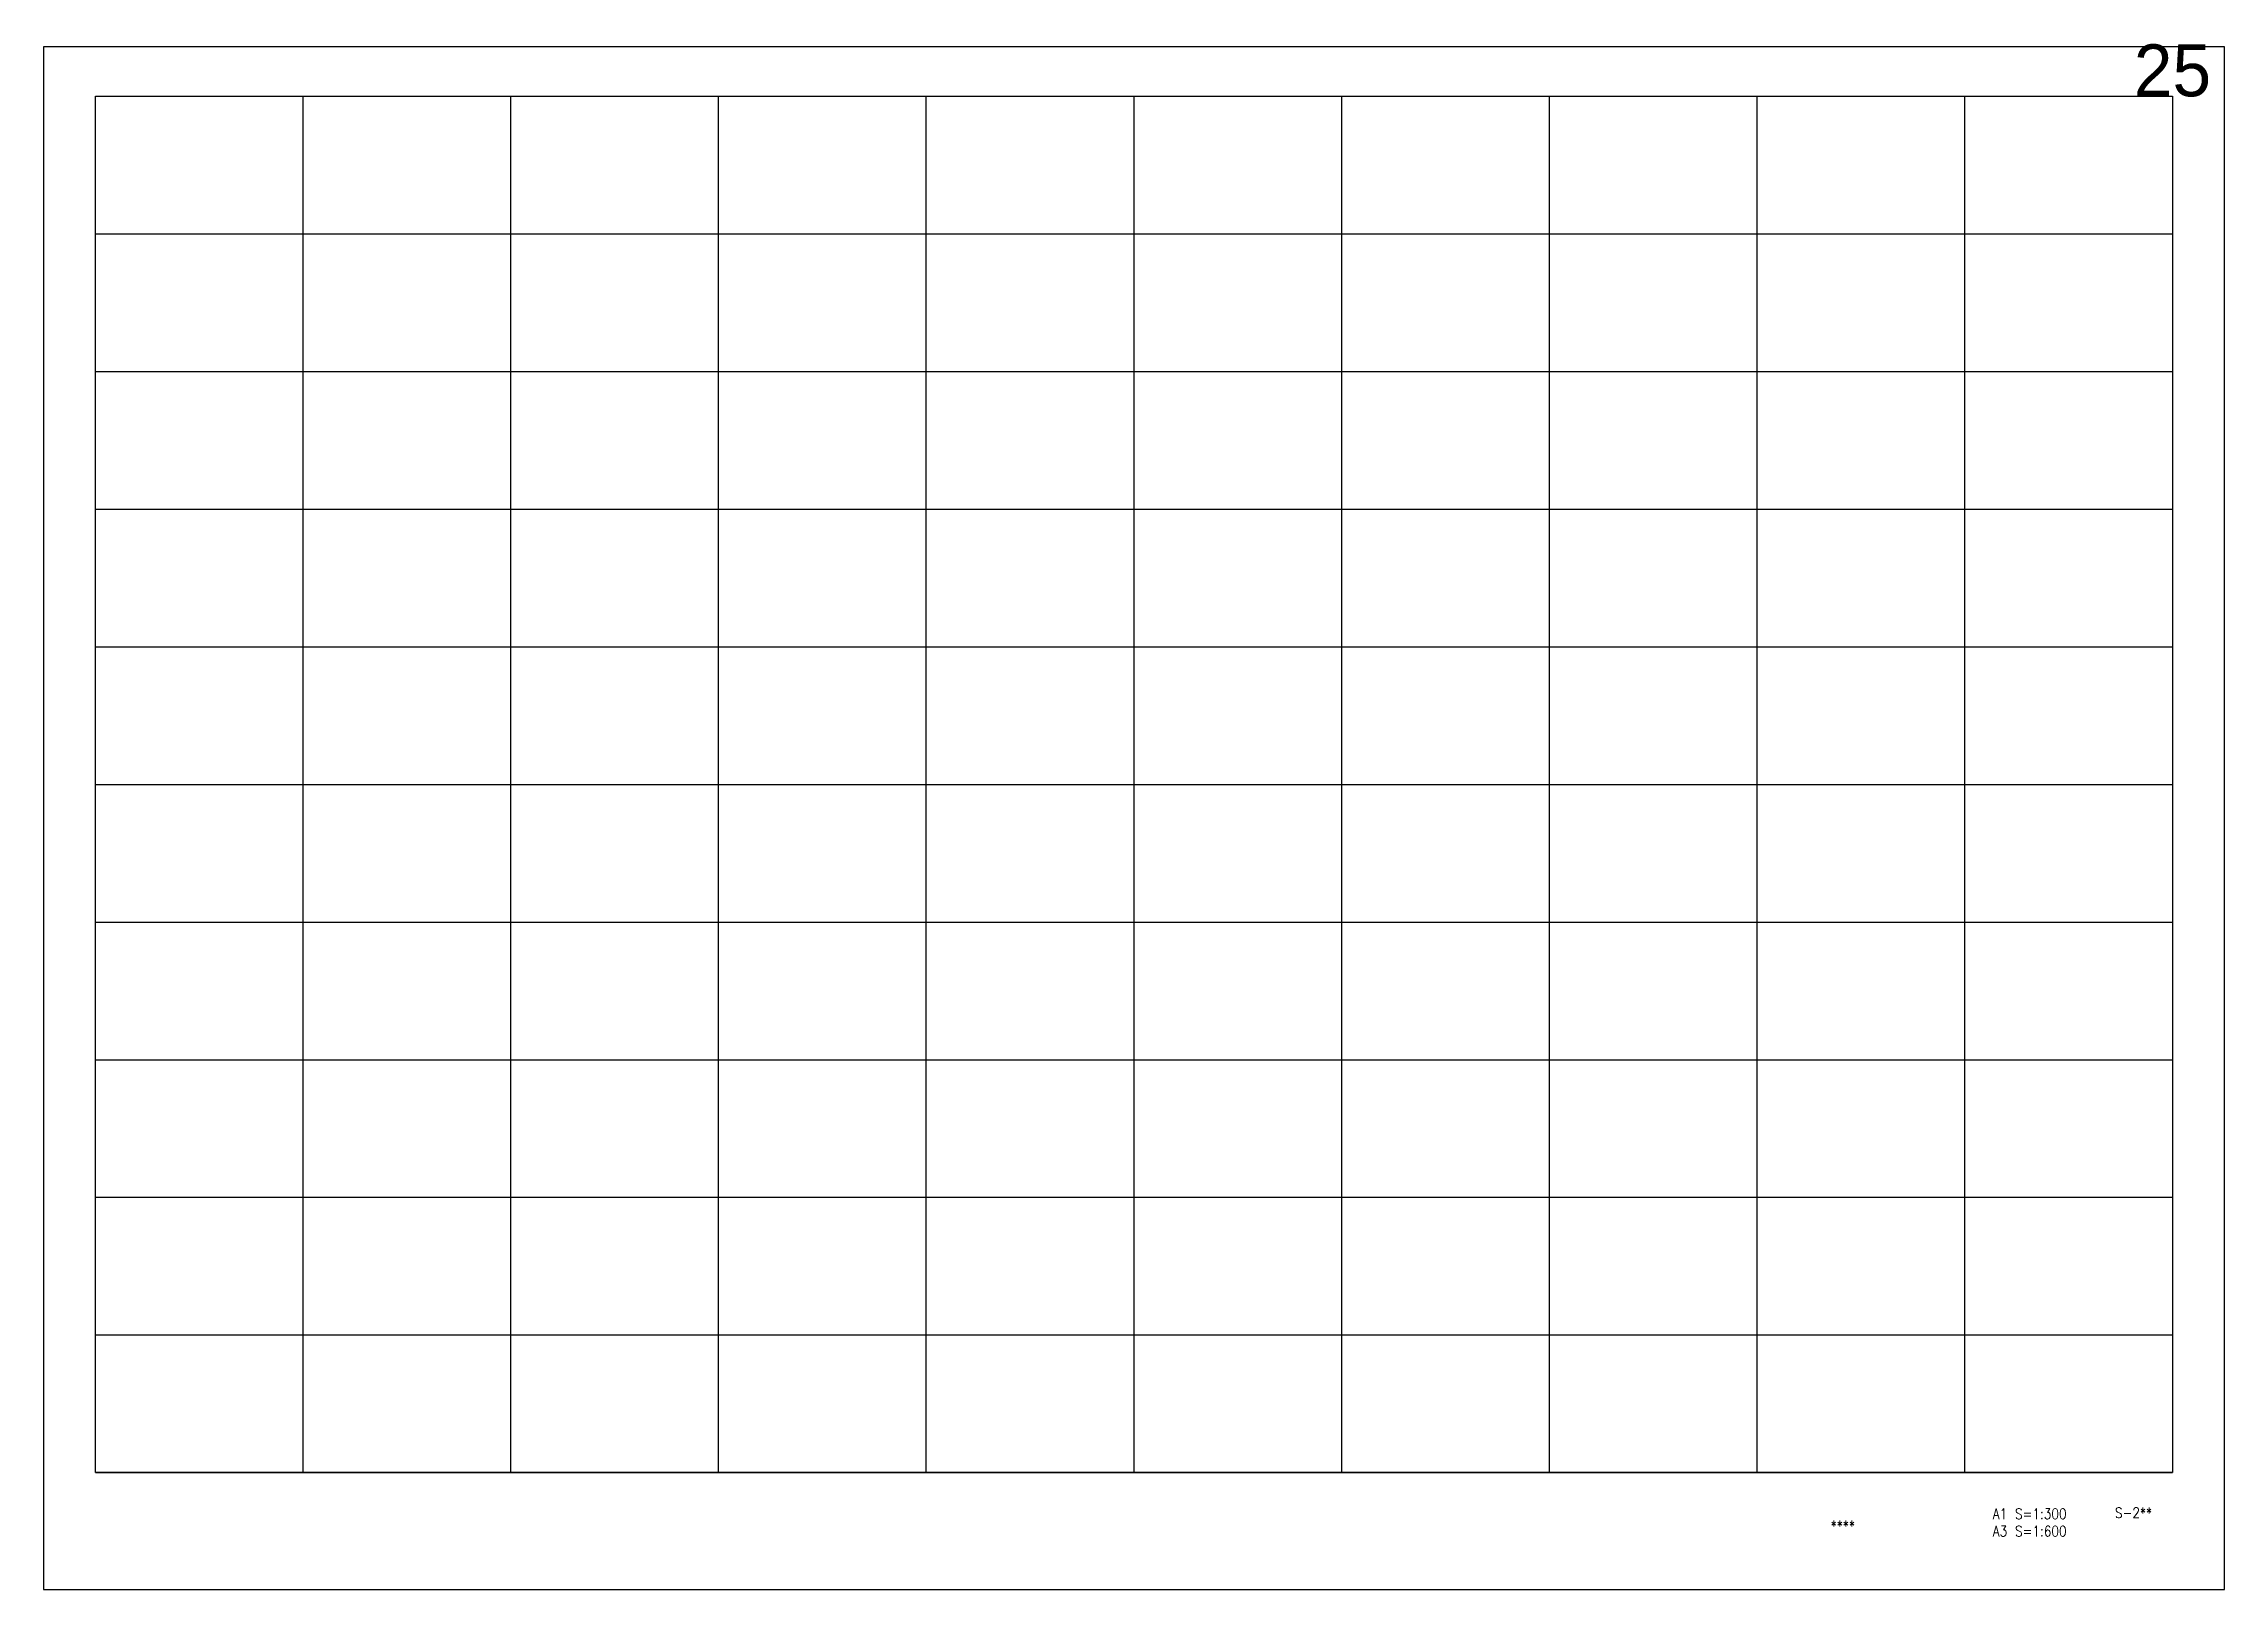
# Model space of a CAD drawing. Extents: x -230746 to 324000, y -671400 to 84185.
# Drawn here: x 240000 to 324000, y -331400 to -271870 of the extents above; entities that cross this region are included whole.
import ezdxf
from ezdxf.enums import TextEntityAlignment as Align

# ---------------------------------------------------------------- set-up
doc = ezdxf.new("R2010")
doc.units = 0
doc.header["$MEASUREMENT"] = 0
doc.layers.add('99_レイアウト枠', color=251, linetype='CONTINUOUS', plot=False)
doc.layers.add('99_頁番号', color=6, linetype='CONTINUOUS')
doc.styles.add('DRACAD', font='txt', dxfattribs={"width": 0.85, "bigfont": 'extfont2'})
doc.styles.get("Standard").update_dxf_attribs({"font": 'Osaka.ttc'})

msp = doc.modelspace()

# ---------------------------------------------------------------- texts
at = {"layer": '99_レイアウト枠'}
msp.add_text('25', height=2000, dxfattribs=at).set_placement((321999.99996, -273900), align=Align.CENTER)
at = {"layer": '99_頁番号', "char_height": 400, "attachment_point": 5, "style": 'DRACAD'}
for s, insert in [('A1 S=1:300^JA3 S=1:600', (316499.99996, -328824.31866)), ('{S-2**}', (320499.99996, -328450)), ('{  ****  }', (308999.99996, -328950))]:
    msp.add_mtext(s, dxfattribs=dict(at, insert=insert))

# ---------------------------------------------------------------- linework, layer by layer
at = {"layer": '99_レイアウト枠'}
for p, q in [((242000, -326900), (242000, -273900)), ((250000, -326900), (250000, -273900)), ((258000, -326900), (258000, -273900)), ((266000, -326900), (266000, -273900)), ((274000, -326900), (274000, -273900)), ((282000, -326900), (282000, -273900)), ((289999.99998, -326900), (289999.99998, -273900)), ((297999.99998, -326900), (297999.99998, -273900)), ((305999.99998, -326900), (305999.99998, -273900)), ((313999.99998, -326900), (313999.99998, -273900)), ((242000, -279200), (321999.99996, -279200)), ((242000, -284500), (321999.99996, -284500)), ((242000, -289800), (321999.99996, -289800)), ((242000, -295100), (321999.99996, -295100)), ((242000, -300400), (321999.99996, -300400)), ((242000, -305700), (321999.99996, -305700)), ((242000, -311000), (321999.99996, -311000)), ((242000, -316300), (321999.99996, -316300)), ((242000, -321600), (321999.99996, -321600)), ((242000, -326900), (321999.99996, -326900))]:
    msp.add_line(p, q, dxfattribs=at)
for points in [[(240000, -331400), (324000, -331400), (324000, -272000), (240000, -272000)], [(242000, -273900), (321999.99996, -273900), (321999.99996, -326900), (242000, -326900)]]:
    msp.add_lwpolyline(points, close=True, dxfattribs=at)

msp.set_redraw_order([(e.dxf.handle, doc.entitydb.next_handle()) for e in msp.query("TEXT MTEXT ATTDEF DIMENSION ARC_DIMENSION")])  # texts and dimensions are drawn at this point

doc.saveas('drawing.dxf')
